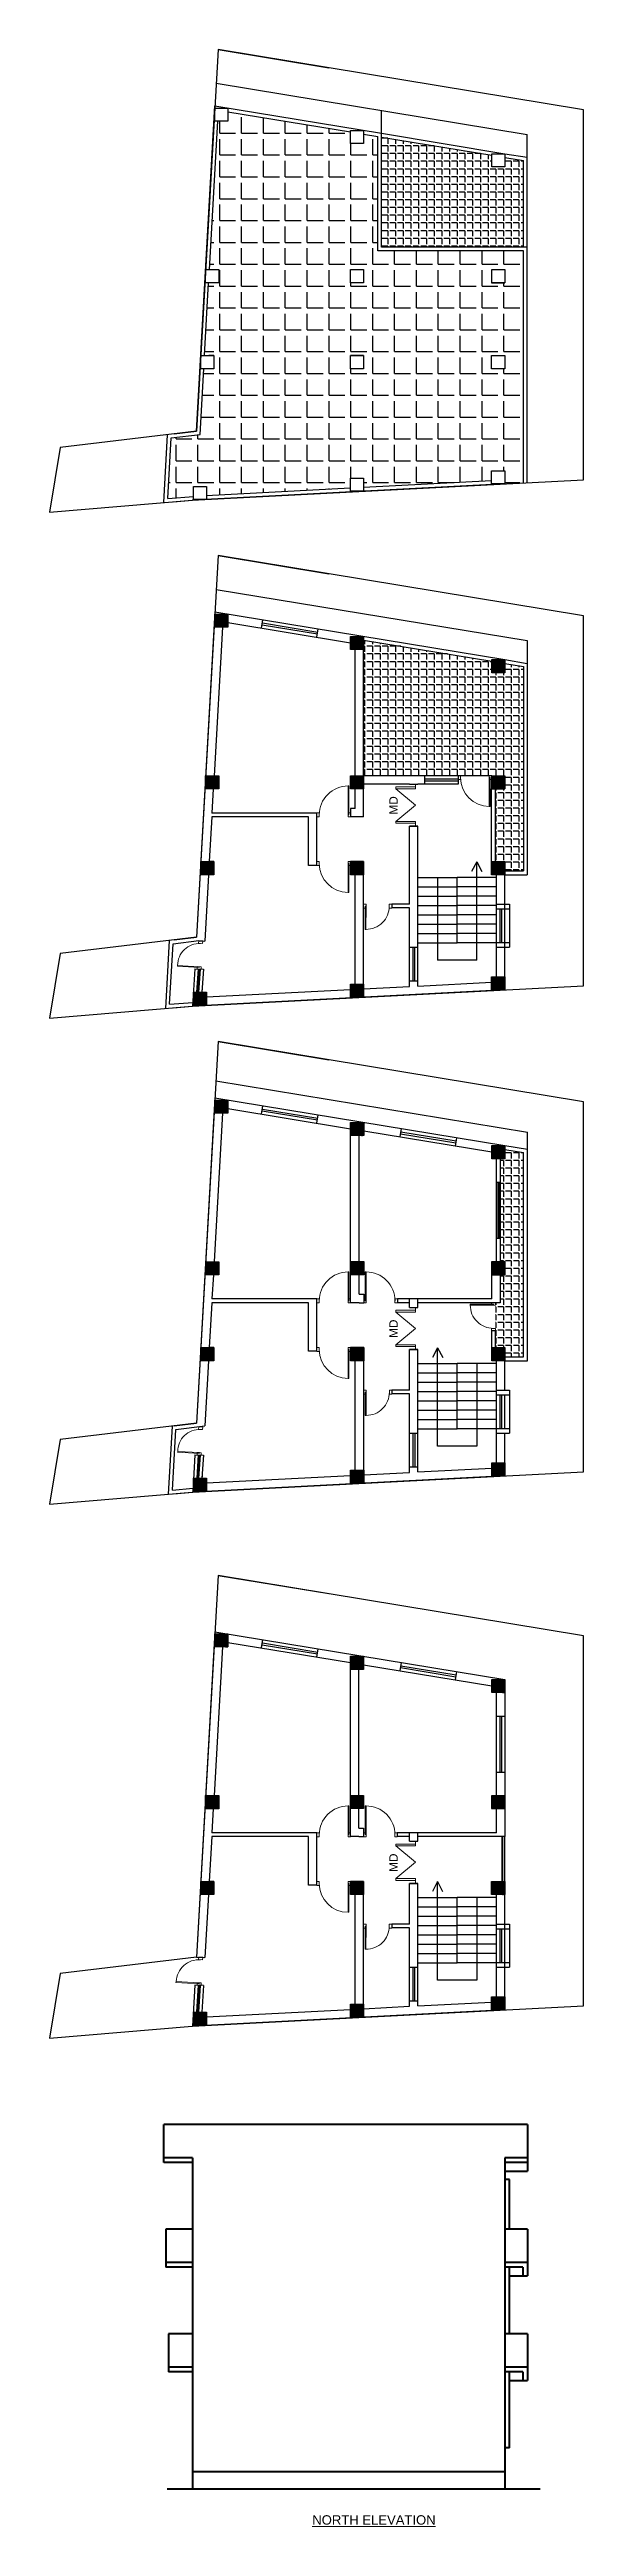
# Model space of a CAD drawing. Header units: inches. Extents: x -14619 to 1971361, y -855114 to -978.
# Drawn here: x 17577 to 18148, y -9438 to -6787 of the extents above; entities that cross this region are included whole.
import ezdxf
from ezdxf.enums import TextEntityAlignment as Align

# ---------------------------------------------------------------- set-up
doc = ezdxf.new("R2010")
doc.units = ezdxf.units.IN
doc.header["$LTSCALE"] = 0.5
doc.header["$MEASUREMENT"] = 0
for name, color, linetype, lineweight in [('ELEVATION', 85, 'Continuous', 9), ('TEXT', 220, 'Continuous', 9), ('Toilet', 7, 'Continuous', 25), ('wall', 20, 'Continuous', 40), ('window', 6, 'Continuous', 13)]:
    doc.layers.add(name, color=color, linetype=linetype, lineweight=lineweight)
doc.styles.add('arial', font='arial.ttf')
doc.styles.get("Standard").update_dxf_attribs({"font": 'arial.ttf'})
pattern_1 = [(225, (47709.94535, -26769.6923), (0.08838834765, -0.08838834765), [])]
pattern_2 = [(225, (47709.87562, -26249.64086), (0.08838834765, -0.08838834765), [])]
pattern_3 = [(225, (47709.87562, -27341.02747), (0.08838834765, -0.08838834765), [])]

msp = doc.modelspace()

# ---------------------------------------------------------------- texts
for p in [(17944.7, -7596.2), (17944.7, -8156.2), (17944.7, -8727.6)]:
    msp.add_text('MD', height=9.03, rotation=90).set_placement(p, align=Align.MIDDLE_CENTER)
at = {"layer": 'TEXT', "ltscale": 5, "insert": (17989.8, -9425.9), "char_height": 10, "width": 169.444, "attachment_point": 3, "style": 'arial'}
msp.add_mtext('{\\LNORTH ELEVATION}', dxfattribs=at)

# ---------------------------------------------------------------- blocks, each defined once
blk = doc.blocks.new('door')
at = {"layer": 'window', "ltscale": 0.002}
for p, q in [((-100562.7, -53980.3), (-100562.7, -53949.5)), ((-100561.8, -53949.5), (-100562.7, -53949.5)), ((-100561.8, -53980.3), (-100561.8, -53949.5)), ((-100561.8, -53980.3), (-100562.7, -53980.3))]:
    blk.add_line(p, q, dxfattribs=at)
for points in [[(-100596.1, -53982.5), (-100593.5, -53982.5), (-100593.5, -53978.2), (-100596.1, -53978.2)], [(-100560.1, -53982.5), (-100562.7, -53982.5), (-100562.7, -53978.2), (-100560.1, -53978.2)]]:
    blk.add_lwpolyline(points, close=True, dxfattribs=at)
blk.add_arc((-100562.7, -53980.4), 30.9, 89.9793, 179.9793, dxfattribs=at)

# ---------------------------------------------------------------- hatches: boundary and pattern name
h = msp.add_hatch()
h.set_pattern_fill('ANSI31', color=256, angle=180)
h.set_pattern_definition(pattern_2)
h.paths.add_polyline_path([(17767.5, -7405.4), (17767.5, -7391.4), (17753.5, -7391.4), (17753.5, -7405.4)])
h = msp.add_hatch()
h.set_pattern_fill('ANSI31', color=256, angle=180)
h.set_pattern_definition(pattern_2)
h.paths.add_polyline_path([(18049.7, -7670.4), (18063.7, -7670.4), (18063.7, -7656.4), (18049.7, -7656.4)])
h.paths.add_polyline_path([(18049.7, -7793.6), (18063.7, -7793.6), (18063.7, -7779.6), (18049.7, -7779.6)])
h.paths.add_polyline_path([(17898.8, -7801.5), (17912.8, -7801.5), (17912.8, -7787.5), (17898.8, -7787.5)])
h.paths.add_polyline_path([(17730.7, -7810.2), (17744.7, -7810.2), (17744.7, -7796.2), (17730.7, -7796.2), (17730.7, -7796.3)])
h.paths.add_polyline_path([(17738.6, -7670.4), (17752.6, -7670.4), (17752.6, -7656.4), (17738.6, -7656.4)])
h.paths.add_polyline_path([(17743.8, -7578.4), (17757.8, -7578.4), (17757.8, -7564.4), (17743.8, -7564.4)])
h.paths.add_polyline_path([(17898.8, -7670.4), (17912.8, -7670.4), (17912.8, -7656.4), (17898.8, -7656.4)])
h.paths.add_polyline_path([(17898.8, -7578.4), (17912.8, -7578.4), (17912.8, -7564.4), (17898.8, -7564.4)])
h.paths.add_polyline_path([(18049.8, -7578.4), (18063.8, -7578.4), (18063.8, -7564.4), (18049.8, -7564.4)])
h.paths.add_polyline_path([(18049.8, -7454.2), (18063.8, -7454.2), (18063.8, -7440.2), (18049.8, -7440.2)])
h.paths.add_polyline_path([(17898.8, -7429.3), (17912.8, -7429.3), (17912.8, -7415.3), (17898.8, -7415.3)])
h = msp.add_hatch()
h.set_pattern_fill('ANSI31', color=256, angle=180)
h.set_pattern_definition(pattern_1)
h.paths.add_polyline_path([(17767.6, -7925.5), (17767.6, -7911.5), (17753.6, -7911.5), (17753.6, -7925.5)])
h = msp.add_hatch()
h.set_pattern_fill('ANSI31', color=256, angle=180)
h.set_pattern_definition(pattern_1)
h.paths.add_polyline_path([(18049.8, -8190.4), (18063.8, -8190.4), (18063.8, -8176.4), (18049.8, -8176.4)])
h.paths.add_polyline_path([(18049.8, -8313.7), (18063.8, -8313.7), (18063.8, -8299.7), (18049.8, -8299.7)])
h.paths.add_polyline_path([(17898.9, -8321.5), (17912.9, -8321.5), (17912.9, -8307.5), (17898.9, -8307.5)])
h.paths.add_polyline_path([(17730.8, -8330.3), (17744.8, -8330.3), (17744.8, -8316.3), (17730.8, -8316.3), (17730.8, -8316.3)])
h.paths.add_polyline_path([(17738.7, -8190.4), (17752.7, -8190.4), (17752.7, -8176.4), (17738.7, -8176.4)])
h.paths.add_polyline_path([(17743.9, -8098.5), (17757.9, -8098.5), (17757.9, -8084.5), (17743.9, -8084.5)])
h.paths.add_polyline_path([(17898.9, -8190.4), (17912.9, -8190.4), (17912.9, -8176.4), (17898.9, -8176.4)])
h.paths.add_polyline_path([(17898.9, -8098.4), (17912.9, -8098.4), (17912.9, -8084.4), (17898.9, -8084.4)])
h.paths.add_polyline_path([(18049.9, -8098.4), (18063.9, -8098.4), (18063.9, -8084.4), (18049.9, -8084.4)])
h.paths.add_polyline_path([(18049.9, -7974.3), (18063.9, -7974.3), (18063.9, -7960.3), (18049.9, -7960.3)])
h.paths.add_polyline_path([(17898.9, -7949.4), (17912.9, -7949.4), (17912.9, -7935.4), (17898.9, -7935.4)])
h = msp.add_hatch()
h.set_pattern_fill('ANSI31', color=256, angle=180)
h.set_pattern_definition(pattern_3)
h.paths.add_polyline_path([(18049.7, -8761.7), (18063.7, -8761.7), (18063.7, -8747.7), (18049.7, -8747.7)])
h.paths.add_polyline_path([(18049.7, -8885), (18063.7, -8885), (18063.7, -8871), (18049.7, -8871)])
h.paths.add_polyline_path([(17898.8, -8892.9), (17912.8, -8892.9), (17912.8, -8878.9), (17898.8, -8878.9)])
h.paths.add_polyline_path([(17730.7, -8901.6), (17744.7, -8901.6), (17744.7, -8887.6), (17730.7, -8887.6), (17730.7, -8887.7)])
h.paths.add_polyline_path([(17738.6, -8761.7), (17752.6, -8761.7), (17752.6, -8747.7), (17738.6, -8747.7)])
h.paths.add_polyline_path([(17743.8, -8669.8), (17757.8, -8669.8), (17757.8, -8655.8), (17743.8, -8655.8)])
h.paths.add_polyline_path([(17898.8, -8761.7), (17912.8, -8761.7), (17912.8, -8747.7), (17898.8, -8747.7)])
h.paths.add_polyline_path([(17898.8, -8669.7), (17912.8, -8669.7), (17912.8, -8655.7), (17898.8, -8655.7)])
h.paths.add_polyline_path([(18049.8, -8669.7), (18063.8, -8669.7), (18063.8, -8655.7), (18049.8, -8655.7)])
h.paths.add_polyline_path([(18049.8, -8545.6), (18063.8, -8545.6), (18063.8, -8531.6), (18049.8, -8531.6)])
h.paths.add_polyline_path([(17898.8, -8520.7), (17912.8, -8520.7), (17912.8, -8506.7), (17898.8, -8506.7)])
h = msp.add_hatch()
h.set_pattern_fill('ANSI31', color=256, angle=180)
h.set_pattern_definition(pattern_3)
h.paths.add_polyline_path([(17767.5, -8496.8), (17767.5, -8482.8), (17753.5, -8482.8), (17753.5, -8496.8)])
at = {"layer": 'Toilet'}
h = msp.add_hatch(dxfattribs=at)
h.set_pattern_fill('ANGLE', color=256, scale=85, angle=360, style=0)
h.set_pattern_definition([(360, (36903.01, -13912.73), (6e-15, 23.375), [17, -6.375]), (90, (36903.01, -13912.73), (-23.375, 7e-15), [17, -6.375])])
h.paths.add_polyline_path([(17752.6, -7128.9), (17741.8, -7128.9), (17737.9, -7199.3), (17707, -7203), (17703.3, -7267.8), (17730.7, -7265.5), (17730.7, -7254.8), (17744.7, -7254.8), (17744.7, -7264.8), (17898.8, -7256.8), (17898.8, -7246), (17912.8, -7246), (17912.8, -7256), (18049.7, -7248.9), (18049.7, -7238.2), (18063.7, -7238.2), (18063.7, -7252.2), (18063.8, -7252.2), (18083.8, -7251.1), (18083.8, -7002.9), (17927.8, -7002.9), (17927.8, -6880.4), (17912.8, -6877.9), (17912.8, -6887.9), (17898.8, -6887.9), (17898.8, -6875.6), (17767.5, -6854), (17767.5, -6864), (17756.8, -6864), (17747.8, -7022.9), (17757.8, -7022.9), (17757.8, -7036.9), (17757, -7036.9), (17747, -7036.9), (17742.6, -7114.9), (17752.6, -7114.9)])
h.paths.add_polyline_path([(18049.7, -7128.9), (18049.7, -7114.9), (18063.7, -7114.9), (18063.7, -7128.9)], flags=16)
h.paths.add_polyline_path([(17912.8, -7128.9), (17898.8, -7128.9), (17898.8, -7114.9), (17912.8, -7114.9)], flags=16)
h.paths.add_polyline_path([(18049.8, -7022.9), (18063.8, -7022.9), (18063.8, -7036.9), (18049.8, -7036.9)], flags=16)
h.paths.add_polyline_path([(17912.8, -7036.9), (17898.8, -7036.9), (17898.8, -7022.9), (17912.8, -7022.9)], flags=16)
h = msp.add_hatch(dxfattribs=at)
h.set_pattern_fill('ANGLE', color=256, scale=30, angle=180, style=0)
h.set_pattern_definition([(180, (49635.1075, -27482.468), (-1e-15, -8.25), [6, -2.25]), (270, (49635.1075, -27482.468), (8.25, -2e-15), [6, -2.25])])
h.paths.add_polyline_path([(18083.8, -6998.9), (18083.8, -6906.1), (18063.8, -6902.8), (18063.8, -6912.8), (18049.8, -6912.8), (18049.8, -6900.5), (17931.8, -6881.1), (17931.8, -6998.9)])
h = msp.add_hatch(dxfattribs=at)
h.set_pattern_fill('ANGLE', color=256, scale=30, angle=180, style=0)
h.set_pattern_definition([(180, (49635.1075, -27135.194), (-1e-15, -8.25), [6, -2.25]), (270, (49635.1075, -27135.194), (8.25, -2e-15), [6, -2.25])])
h.paths.add_polyline_path([(18083.8, -7666.4), (18083.8, -7447.6), (18063.8, -7444.3), (18063.8, -7454.2), (18049.8, -7454.2), (18049.8, -7442), (17912.8, -7419.4), (17912.8, -7564.4), (18013.8, -7564.4), (18049.8, -7564.4), (18049.8, -7564.4), (18063.8, -7564.4), (18063.8, -7578.4), (18053.7, -7578.4), (18053.7, -7656.4), (18063.7, -7656.4), (18063.7, -7666.4)])
h = msp.add_hatch(dxfattribs=at)
h.set_pattern_fill('ANGLE', color=256, scale=30, angle=180, style=0)
h.set_pattern_definition([(180, (49635.177, -26769.692), (-1e-15, -8.25), [6, -2.25]), (270, (49635.177, -26769.692), (8.25, -2e-15), [6, -2.25])])
h.paths.add_polyline_path([(18083.9, -8186.4), (18083.9, -7967.6), (18063.9, -7964.3), (18063.9, -7974.3), (18058.9, -7974.3), (18058.9, -8084.4), (18063.9, -8084.4), (18063.9, -8098.4), (18058.9, -8098.4), (18058.9, -8128.4), (18053.8, -8128.4), (18053.8, -8158.4), (18053.8, -8158.4), (18053.8, -8176.4), (18063.8, -8176.4), (18063.8, -8186.4)])

# ---------------------------------------------------------------- linework, layer by layer
for p, q in [((17734.1, -7195.7), (17753.7, -6847.6)), ((17747.8, -7022.9), (17756.8, -6864)), ((18087.8, -6998.9), (18087.8, -6878.4)), ((18063.8, -6898.8), (18087.8, -6902.7)), ((18063.8, -6902.8), (18083.8, -6906.1)), ((18083.8, -6998.9), (18083.8, -6906.1)), ((18083.8, -7002.9), (17927.8, -7002.9)), ((18087.8, -6998.9), (17931.8, -6998.9)), ((18083.8, -7250.9), (18083.8, -7002.9)), ((18087.8, -7250.9), (18087.8, -6998.9)), ((17742.6, -7114.9), (17747, -7036.9)), ((17737.9, -7199.3), (17741.8, -7128.9)), ((18063.7, -7124.9), (18063.8, -7124.9)), ((17699.1, -7272.1), (17703.2, -7199.5)), ((17703.3, -7267.8), (17707, -7203)), ((17707, -7203), (17737.9, -7199.3)), ((17710.2, -7198.6), (17734.1, -7195.7)), ((17898.8, -7256.8), (17744.5, -7264.8)), ((18063.8, -7252.2), (17744.7, -7268.8)), ((18049.7, -7248.9), (17912.8, -7256)), ((17703.3, -7267.8), (17730.7, -7265.5)), ((17709.2, -7271.3), (17729.9, -7269.5)), ((18087.8, -7419.9), (18087.8, -7670.4)), ((18063.8, -7440.2), (18087.8, -7444.2)), ((18063.8, -7444.3), (18083.8, -7447.6)), ((18083.8, -7447.6), (18083.8, -7666.4)), ((18013.8, -7564.4), (17912.8, -7564.4)), ((17961.8, -7573.4), (17912.8, -7573.4)), ((17961.8, -7573.4), (17961.8, -7573.4)), ((17970.8, -7573.4), (17970.8, -7573.4)), ((18013.8, -7573.4), (17970.8, -7573.4)), ((17977.8, -7564.4), (17977.8, -7573.4)), ((17977.8, -7567.9), (18013.8, -7567.9)), ((17977.8, -7569.9), (18013.8, -7569.9)), ((18013.8, -7564.4), (18013.8, -7573.4)), ((18049.8, -7564.4), (18013.8, -7564.4)), ((18049.7, -7656.4), (18049.7, -7578.4)), ((18053.7, -7656.4), (18053.7, -7578.4)), ((17903.8, -7599.4), (17898.8, -7599.4)), ((17898.8, -7599.4), (17898.8, -7608.4)), ((17903.8, -7608.4), (17898.8, -7608.4)), ((18033.8, -7656.5), (18028.3, -7667)), ((18033.8, -7761.8), (18033.8, -7656.5)), ((18033.8, -7656.5), (18039.3, -7667)), ((17991.8, -7673.4), (17991.8, -7761.8)), ((18063.7, -7666.4), (18083.8, -7666.4)), ((18063.7, -7670.4), (18087.8, -7670.4)), ((18068.8, -7702), (18068.8, -7748)), ((17710.2, -7740.1), (17734.1, -7737.2)), ((17701.1, -7813.4), (17705.2, -7740.7)), ((17705.3, -7809), (17709, -7744.2)), ((17709, -7744.2), (17736.4, -7740.9)), ((17736.4, -7741.2), (17736.4, -7740.9)), ((17736.4, -7741.2), (17742.8, -7741.6)), ((18033.8, -7761.8), (17991.8, -7761.8)), ((17705.3, -7809), (17730.1, -7807)), ((17709.2, -7812.7), (17729.9, -7811)), ((18087.9, -8190.4), (18087.9, -7946)), ((18063.9, -7960.3), (18087.9, -7964.2)), ((18083.9, -8186.4), (18083.9, -7967.6)), ((17907.9, -8119.4), (17912.9, -8119.4)), ((17907.9, -8128.4), (17912.9, -8128.4)), ((17912.9, -8119.4), (17912.9, -8128.4)), ((17948.9, -8124.4), (17948.9, -8128.4)), ((17961.9, -8133.4), (17961.9, -8124.4)), ((17970.9, -8133.4), (17970.9, -8124.4)), ((18049.8, -8176.4), (18049.8, -8158.4)), ((18053.8, -8176.4), (18053.8, -8158.4)), ((17991.9, -8176.5), (17986.3, -8187.1)), ((17991.9, -8281.9), (17991.9, -8176.5)), ((17991.9, -8176.5), (17997.4, -8187.1)), ((18063.8, -8186.4), (18083.9, -8186.4)), ((18033.9, -8193.4), (18033.9, -8281.9)), ((18063.8, -8190.4), (18087.9, -8190.4)), ((18068.9, -8222.1), (18068.9, -8268.1)), ((17704.2, -8333.2), (17708.3, -8260.4)), ((17708.4, -8328.8), (17712.1, -8263.9)), ((17710.2, -8260.1), (17734.1, -8257.2)), ((17712.1, -8263.9), (17743, -8260.2)), ((17736.5, -8261.3), (17736.5, -8261)), ((18033.9, -8281.9), (17991.9, -8281.9)), ((17708.4, -8328.8), (17730.2, -8327)), ((17709.3, -8332.8), (17730, -8331.1)), ((17907.8, -8690.7), (17912.8, -8690.7)), ((17912.8, -8690.7), (17912.8, -8699.7)), ((17907.8, -8699.7), (17912.8, -8699.7)), ((17948.8, -8695.7), (17948.8, -8699.7)), ((17961.8, -8704.7), (17961.8, -8695.7)), ((17970.8, -8704.7), (17970.8, -8695.7)), ((17991.8, -8747.9), (17986.3, -8758.4)), ((17991.8, -8853.2), (17991.8, -8747.9)), ((17991.8, -8747.9), (17997.3, -8758.4)), ((18033.8, -8764.7), (18033.8, -8853.2)), ((18068.8, -8793.4), (18068.8, -8839.4)), ((18033.8, -8853.2), (17991.8, -8853.2))]:
    msp.add_line(p, q)
at = {"layer": 'ELEVATION', "color": 146, "ltscale": 0.25, "true_color": 0x105689}
for p, q in [((17968.1, -7576.4), (17947.1, -7576.4)), ((17947.1, -7578.4), (17947.1, -7576.4)), ((17947.1, -7578.4), (17968.1, -7578.4)), ((17947.1, -7578.4), (17968.1, -7595.9)), ((17968.1, -7573.4), (17968.1, -7576.4)), ((17968.1, -7578.4), (17968.1, -7576.4)), ((17947.1, -7613.4), (17968.1, -7595.9)), ((17947.1, -7615.4), (17947.1, -7613.4)), ((17947.1, -7613.4), (17968.1, -7613.4)), ((17968.1, -7615.4), (17947.1, -7615.4)), ((17968.1, -7613.4), (17968.1, -7615.4)), ((17968.1, -7618.4), (17968.1, -7615.4)), ((17968.1, -8136.4), (17947.1, -8136.4)), ((17947.1, -8138.4), (17947.1, -8136.4)), ((17968.1, -8133.4), (17968.1, -8136.4)), ((17968.1, -8138.4), (17968.1, -8136.4)), ((17947.1, -8138.4), (17968.1, -8138.4)), ((17947.1, -8138.4), (17968.1, -8155.9)), ((17947.1, -8173.4), (17968.1, -8155.9)), ((17947.1, -8175.4), (17947.1, -8173.4)), ((17947.1, -8173.4), (17968.1, -8173.4)), ((17968.1, -8175.4), (17947.1, -8175.4)), ((17968.1, -8173.4), (17968.1, -8175.4)), ((17968.1, -8178.4), (17968.1, -8175.4)), ((17968.1, -8707.7), (17947.1, -8707.7)), ((17947.1, -8709.7), (17947.1, -8707.7)), ((17947.1, -8709.7), (17968.1, -8709.7)), ((17947.1, -8709.7), (17968.1, -8727.2)), ((17968.1, -8704.7), (17968.1, -8707.7)), ((17968.1, -8709.7), (17968.1, -8707.7)), ((17947.1, -8744.7), (17968.1, -8727.2)), ((17947.1, -8746.7), (17947.1, -8744.7)), ((17947.1, -8744.7), (17968.1, -8744.7)), ((17968.1, -8746.7), (17947.1, -8746.7)), ((17968.1, -8744.7), (17968.1, -8746.7)), ((17968.1, -8749.7), (17968.1, -8746.7))]:
    msp.add_line(p, q, dxfattribs=at)
at = {"layer": 'Toilet'}
for p, q in [((17757.1, -6787.4), (17875.5, -6806.9)), ((17755, -6823.5), (18087.8, -6878.4)), ((17753.7, -6847.6), (17734.1, -7195.7)), ((17753.7, -6847.6), (17931.8, -6877)), ((17767.5, -6854), (17898.8, -6875.6)), ((17931.8, -6998.9), (17931.8, -6852.7)), ((17912.8, -6877.9), (17927.8, -6880.4)), ((17927.8, -7002.9), (17927.8, -6880.4)), ((17931.8, -6877), (18063.8, -6898.8)), ((17931.8, -6881.1), (18049.8, -6900.5)), ((17757.8, -7036.9), (17757, -7036.9)), ((18049.7, -7036.9), (18063.8, -7036.9)), ((17752.6, -7114.9), (17747.2, -7114.9)), ((17912.8, -7114.9), (17898.8, -7114.9)), ((18063.8, -7252.2), (17729.9, -7269.5)), ((17757.1, -7328.8), (17875.5, -7348.4)), ((17755, -7365), (18087.8, -7419.9)), ((17753.7, -7389.1), (17734.1, -7737.2)), ((17753.7, -7389.1), (18063.8, -7440.2)), ((17761.8, -7405.4), (17752.8, -7564.4)), ((17767.5, -7400.5), (17898.8, -7422.1)), ((17803.6, -7406.4), (17805, -7397.5)), ((17804.1, -7403), (17863.3, -7412.7)), ((17804.5, -7401), (17863.7, -7410.8)), ((17862.8, -7416.2), (17864.2, -7407.3)), ((17912.8, -7419.4), (18049.8, -7442)), ((17903.8, -7599.4), (17903.8, -7429.4)), ((17912.8, -7564.4), (17912.8, -7429.3)), ((17752, -7578.4), (17750.6, -7604.4)), ((17757.8, -7578.4), (17757, -7578.4)), ((17912.8, -7608.4), (17912.8, -7578.4)), ((17961.8, -7573.4), (17970.8, -7573.4)), ((17961.8, -7573.4), (17970.8, -7573.4)), ((18049.7, -7578.4), (18063.8, -7578.4)), ((17862.8, -7604.4), (17750.6, -7604.4)), ((17862.8, -7660.4), (17862.8, -7604.4)), ((17750.3, -7608.4), (17747.6, -7656.4)), ((17853.8, -7608.4), (17750.3, -7608.4)), ((17853.8, -7660.4), (17853.8, -7608.4)), ((17912.8, -7608.4), (17903.8, -7608.4)), ((17961.8, -7701.9), (17961.8, -7618.4)), ((17970.8, -7618.4), (17961.8, -7618.4)), ((17961.8, -7618.4), (17970.8, -7618.4)), ((17970.8, -7789.5), (17970.8, -7618.4)), ((17752.6, -7656.4), (17747.2, -7656.4)), ((17912.8, -7656.4), (17898.8, -7656.4)), ((17746.8, -7670.4), (17742.8, -7741.6)), ((17862.8, -7660.4), (17853.8, -7660.4)), ((17903.8, -7787.5), (17903.8, -7670.4)), ((17912.8, -7787.5), (17912.8, -7670.4)), ((17970.8, -7673.4), (18012.8, -7673.4)), ((17970.8, -7673.4), (18012.8, -7673.4)), ((17970.8, -7683.4), (18012.8, -7683.4)), ((17970.8, -7683.4), (18012.8, -7683.4)), ((18054.8, -7673.4), (18012.8, -7673.4)), ((18012.8, -7743.4), (18012.8, -7673.4)), ((18054.8, -7673.4), (18012.8, -7673.4)), ((18054.8, -7683.4), (18012.8, -7683.4)), ((18054.8, -7683.4), (18012.8, -7683.4)), ((18054.8, -7779.6), (18054.8, -7670.4)), ((18054.8, -7779.6), (18054.8, -7670.4)), ((18063.8, -7793.6), (18063.8, -7666.4)), ((17961.8, -7701.9), (17942.8, -7701.9)), ((17942.8, -7701.9), (17942.8, -7705.9)), ((17942.8, -7701.9), (17942.8, -7705.9)), ((17961.8, -7705.9), (17942.8, -7705.9)), ((17961.8, -7789.9), (17961.8, -7705.9)), ((17970.8, -7693.4), (18012.8, -7693.4)), ((17970.8, -7693.4), (18012.8, -7693.4)), ((17970.8, -7703.4), (18012.8, -7703.4)), ((17970.8, -7703.4), (18012.8, -7703.4)), ((18054.8, -7693.4), (18012.8, -7693.4)), ((18054.8, -7693.4), (18012.8, -7693.4)), ((18054.8, -7703.4), (18012.8, -7703.4)), ((18054.8, -7703.4), (18012.8, -7703.4)), ((18054.8, -7702), (18068.8, -7702)), ((18054.8, -7707), (18063.8, -7707)), ((18054.8, -7707), (18068.8, -7707)), ((18058.3, -7707), (18058.3, -7743)), ((18058.3, -7707), (18058.3, -7743)), ((18060.3, -7707), (18060.3, -7743)), ((18060.3, -7707), (18060.3, -7743)), ((18063.8, -7743), (18063.8, -7707)), ((17970.8, -7713.4), (18012.8, -7713.4)), ((17970.8, -7713.4), (18012.8, -7713.4)), ((17970.8, -7723.4), (18012.8, -7723.4)), ((17970.8, -7723.4), (18012.8, -7723.4)), ((17970.8, -7733.4), (18012.8, -7733.4)), ((17970.8, -7733.4), (18012.8, -7733.4)), ((18054.8, -7713.4), (18012.8, -7713.4)), ((18054.8, -7713.4), (18012.8, -7713.4)), ((18054.8, -7723.4), (18012.8, -7723.4)), ((18054.8, -7723.4), (18012.8, -7723.4)), ((18054.8, -7733.4), (18012.8, -7733.4)), ((18054.8, -7733.4), (18012.8, -7733.4)), ((17740.7, -7741.5), (17736.7, -7741.3)), ((17740.7, -7741.5), (17736.7, -7741.3)), ((17970.8, -7748.4), (17961.8, -7748.4)), ((17965.3, -7748.4), (17965.3, -7784.4)), ((17967.3, -7748.4), (17967.3, -7784.4)), ((17970.8, -7743.4), (18012.8, -7743.4)), ((17970.8, -7743.4), (18012.8, -7743.4)), ((18054.8, -7743.4), (18012.8, -7743.4)), ((18054.8, -7743.4), (18012.8, -7743.4)), ((18054.8, -7743), (18063.8, -7743)), ((18054.8, -7743), (18068.8, -7743)), ((18054.8, -7748), (18068.8, -7748)), ((17732.4, -7771.1), (17729.9, -7811)), ((17732.4, -7771.1), (17741.4, -7771.6)), ((17735.9, -7771.3), (17734.2, -7796.2)), ((17736.6, -7771.4), (17735.2, -7796.2)), ((17737.9, -7771.4), (17736.2, -7796.2)), ((17741.4, -7771.6), (17739.7, -7796.2)), ((17912.8, -7792.5), (17961.8, -7789.9)), ((17970.8, -7784.4), (17961.8, -7784.4)), ((17970.8, -7789.5), (18049.7, -7785.4)), ((18063.8, -7793.6), (17729.9, -7811)), ((17739.9, -7793.6), (17739.7, -7796.2)), ((17739.9, -7793.6), (17739.7, -7796.2)), ((17744.7, -7801.2), (17898.8, -7793.2)), ((17757.1, -7848.9), (17875.5, -7868.4)), ((17754.8, -7891.1), (18087.9, -7946)), ((17753.7, -7909.1), (17734.1, -8257.2)), ((17753.7, -7909.1), (18063.9, -7960.3)), ((17767.6, -7920.5), (17898.9, -7942.2)), ((17803.6, -7926.5), (17805.1, -7917.6)), ((17804.2, -7923), (17863.4, -7932.8)), ((17804.5, -7921.1), (17863.7, -7930.8)), ((17761.8, -7925.5), (17752.9, -8084.4)), ((17862.8, -7936.2), (17864.3, -7927.4)), ((17898.9, -8128.4), (17898.9, -7949.4)), ((17907.9, -8084.4), (17907.9, -7949.4)), ((17912.9, -7944.5), (18049.9, -7967.1)), ((17951.8, -7950.9), (17953.2, -7942)), ((17952.3, -7947.5), (18011.5, -7957.2)), ((17952.7, -7945.5), (18011.9, -7955.3)), ((18011, -7960.7), (18012.4, -7951.8)), ((18054.9, -8084.4), (18054.9, -7974.3)), ((18058.9, -7974.3), (18058.9, -8128.4)), ((18063.9, -7964.3), (18083.9, -7967.6)), ((18054.9, -7999.3), (18058.9, -7999.3)), ((18056.3, -7999.3), (18056.3, -8059.3)), ((18057.3, -7999.3), (18057.3, -8059.3)), ((18054.9, -8059.3), (18058.9, -8059.3)), ((17752.1, -8098.4), (17750.6, -8124.4)), ((17757.9, -8098.5), (17757.1, -8098.5)), ((17907.9, -8119.4), (17907.9, -8098.4)), ((18049.8, -8098.4), (18063.9, -8098.4)), ((18049.9, -8124.4), (18049.9, -8098.4)), ((17750.4, -8128.4), (17747.7, -8176.4)), ((17853.9, -8128.4), (17750.4, -8128.4)), ((17862.9, -8124.4), (17750.6, -8124.4)), ((17853.9, -8180.4), (17853.9, -8128.4)), ((17862.9, -8180.4), (17862.9, -8124.4)), ((17907.9, -8128.4), (17898.9, -8128.4)), ((18049.9, -8124.4), (17948.9, -8124.4)), ((17961.9, -8128.4), (17948.9, -8128.4)), ((17961.9, -8133.4), (17970.9, -8133.4)), ((17961.9, -8133.4), (17970.9, -8133.4)), ((18058.9, -8128.4), (17970.9, -8128.4)), ((18053.8, -8158.4), (18049.8, -8158.4)), ((18053.8, -8158.4), (18049.8, -8158.4)), ((17752.7, -8176.4), (17747.3, -8176.4)), ((17862.9, -8180.4), (17853.9, -8180.4)), ((17912.9, -8176.4), (17898.9, -8176.4)), ((17961.9, -8222), (17961.9, -8178.4)), ((17970.9, -8178.4), (17961.9, -8178.4)), ((17961.9, -8178.4), (17970.9, -8178.4)), ((17970.9, -8309.5), (17970.9, -8178.4)), ((18063.9, -8222.1), (18063.9, -8186.4)), ((17746.9, -8190.4), (17743, -8260.2)), ((17903.9, -8307.5), (17903.9, -8190.4)), ((17912.9, -8307.5), (17912.9, -8190.4)), ((17970.9, -8193.4), (18012.9, -8193.4)), ((17970.9, -8193.4), (18012.9, -8193.4)), ((17970.9, -8203.4), (18012.9, -8203.4)), ((17970.9, -8203.4), (18012.9, -8203.4)), ((17970.9, -8213.4), (18012.9, -8213.4)), ((17970.9, -8213.4), (18012.9, -8213.4)), ((18054.9, -8193.4), (18012.9, -8193.4)), ((18012.9, -8263.4), (18012.9, -8193.4)), ((18054.9, -8193.4), (18012.9, -8193.4)), ((18054.9, -8203.4), (18012.9, -8203.4)), ((18054.9, -8203.4), (18012.9, -8203.4)), ((18054.9, -8213.4), (18012.9, -8213.4)), ((18054.9, -8213.4), (18012.9, -8213.4)), ((18054.9, -8299.7), (18054.9, -8190.4)), ((18054.9, -8299.7), (18054.9, -8190.4)), ((17961.9, -8222), (17942.9, -8222)), ((17942.9, -8222), (17942.9, -8226)), ((17942.9, -8222), (17942.9, -8226)), ((17961.9, -8226), (17942.9, -8226)), ((17961.9, -8310), (17961.9, -8226)), ((17970.9, -8223.4), (18012.9, -8223.4)), ((17970.9, -8223.4), (18012.9, -8223.4)), ((17970.9, -8233.4), (18012.9, -8233.4)), ((17970.9, -8233.4), (18012.9, -8233.4)), ((18054.9, -8223.4), (18012.9, -8223.4)), ((18054.9, -8223.4), (18012.9, -8223.4)), ((18054.9, -8233.4), (18012.9, -8233.4)), ((18054.9, -8233.4), (18012.9, -8233.4)), ((18054.9, -8222.1), (18068.9, -8222.1)), ((18054.9, -8227.1), (18063.9, -8227.1)), ((18054.9, -8227.1), (18068.9, -8227.1)), ((18058.4, -8227.1), (18058.4, -8263.1)), ((18058.4, -8227.1), (18058.4, -8263.1)), ((18060.4, -8227.1), (18060.4, -8263.1)), ((18060.4, -8227.1), (18060.4, -8263.1)), ((18063.9, -8263.1), (18063.9, -8227.1)), ((17970.9, -8268.5), (17961.9, -8268.5)), ((17965.4, -8268.5), (17965.4, -8304.5)), ((17967.4, -8268.5), (17967.4, -8304.5)), ((17970.9, -8243.4), (18012.9, -8243.4)), ((17970.9, -8243.4), (18012.9, -8243.4)), ((17970.9, -8253.4), (18012.9, -8253.4)), ((17970.9, -8253.4), (18012.9, -8253.4)), ((17970.9, -8263.4), (18012.9, -8263.4)), ((17970.9, -8263.4), (18012.9, -8263.4)), ((18054.9, -8243.4), (18012.9, -8243.4)), ((18054.9, -8243.4), (18012.9, -8243.4)), ((18054.9, -8253.4), (18012.9, -8253.4)), ((18054.9, -8253.4), (18012.9, -8253.4)), ((18054.9, -8263.4), (18012.9, -8263.4)), ((18054.9, -8263.4), (18012.9, -8263.4)), ((18054.9, -8263.1), (18063.9, -8263.1)), ((18054.9, -8263.1), (18068.9, -8263.1)), ((18054.9, -8268.1), (18068.9, -8268.1)), ((18063.9, -8313.7), (18063.9, -8268.1)), ((17732.4, -8291.1), (17730, -8331.1)), ((17732.4, -8291.1), (17741.4, -8291.6)), ((17735.9, -8291.3), (17734.3, -8316.3)), ((17736.7, -8291.4), (17735.3, -8316.3)), ((17737.9, -8291.4), (17736.3, -8316.3)), ((17741.4, -8291.6), (17739.8, -8316.3)), ((18063.9, -8313.7), (17730, -8331.1)), ((17740, -8313.7), (17739.8, -8316.3)), ((17740, -8313.7), (17739.8, -8316.3)), ((17744.8, -8321.3), (17898.9, -8313.3)), ((17912.9, -8312.5), (17961.9, -8310)), ((17970.9, -8304.5), (17961.9, -8304.5)), ((17970.9, -8309.5), (18049.8, -8305.4)), ((17757.1, -8420.2), (17875.5, -8439.7)), ((17753.7, -8480.5), (17734.1, -8828.6)), ((17753.7, -8480.5), (18063.8, -8531.6)), ((17761.8, -8496.8), (17752.8, -8655.7)), ((17767.5, -8491.9), (17898.8, -8513.5)), ((17803.6, -8497.8), (17805, -8488.9)), ((17804.1, -8494.4), (17863.3, -8504.1)), ((17804.5, -8492.4), (17863.7, -8502.2)), ((17862.8, -8507.6), (17864.2, -8498.7)), ((17898.8, -8699.7), (17898.8, -8520.8)), ((17907.8, -8655.7), (17907.8, -8520.7)), ((17912.8, -8515.8), (18049.8, -8538.4)), ((17951.7, -8522.2), (17953.2, -8513.4)), ((17952.3, -8518.8), (18011.5, -8528.6)), ((17952.6, -8516.8), (18011.8, -8526.6)), ((18010.9, -8532), (18012.4, -8523.1)), ((18054.8, -8655.7), (18054.8, -8545.6)), ((18063.8, -8545.6), (18063.8, -8699.7)), ((18054.8, -8570.7), (18063.8, -8570.7)), ((18058.3, -8570.7), (18058.3, -8630.7)), ((18060.3, -8570.7), (18060.3, -8630.7)), ((18054.8, -8630.7), (18063.8, -8630.7)), ((17752, -8669.7), (17750.6, -8695.7)), ((17757.8, -8669.8), (17757, -8669.8)), ((17907.8, -8690.7), (17907.8, -8669.7)), ((18049.7, -8669.7), (18063.8, -8669.7)), ((18054.8, -8695.7), (18054.8, -8669.7)), ((17750.3, -8699.7), (17747.6, -8747.7)), ((17853.8, -8699.7), (17750.3, -8699.7)), ((17862.8, -8695.7), (17750.6, -8695.7)), ((17853.8, -8751.7), (17853.8, -8699.7)), ((17862.8, -8751.7), (17862.8, -8695.7)), ((17907.8, -8699.7), (17898.8, -8699.7)), ((18054.8, -8695.7), (17948.8, -8695.7)), ((17961.8, -8699.7), (17948.8, -8699.7)), ((17961.8, -8704.7), (17970.8, -8704.7)), ((17961.8, -8704.7), (17970.8, -8704.7)), ((18063.8, -8699.7), (17970.8, -8699.7)), ((18060.8, -8747.7), (18060.8, -8699.7)), ((18061.8, -8747.7), (18061.8, -8699.7)), ((18063.8, -8885), (18063.8, -8699.7)), ((17746.8, -8761.7), (17743, -8829.1)), ((17752.6, -8747.7), (17747.2, -8747.7)), ((17862.8, -8751.7), (17853.8, -8751.7)), ((17912.8, -8747.7), (17898.8, -8747.7)), ((17903.8, -8878.9), (17903.8, -8761.7)), ((17912.8, -8878.9), (17912.8, -8761.7)), ((17961.8, -8793.3), (17961.8, -8749.7)), ((17970.8, -8749.7), (17961.8, -8749.7)), ((17961.8, -8749.7), (17970.8, -8749.7)), ((17970.8, -8880.9), (17970.8, -8749.7)), ((17970.8, -8764.7), (18012.8, -8764.7)), ((17970.8, -8764.7), (18012.8, -8764.7)), ((18054.8, -8764.7), (18012.8, -8764.7)), ((18012.8, -8834.7), (18012.8, -8764.7)), ((18054.8, -8764.7), (18012.8, -8764.7)), ((18054.8, -8871), (18054.8, -8761.7)), ((18054.8, -8871), (18054.8, -8761.7)), ((17961.8, -8793.3), (17942.8, -8793.3)), ((17942.8, -8793.3), (17942.8, -8797.3)), ((17942.8, -8793.3), (17942.8, -8797.3)), ((17961.8, -8797.3), (17942.8, -8797.3)), ((17961.8, -8881.3), (17961.8, -8797.3)), ((17970.8, -8774.7), (18012.8, -8774.7)), ((17970.8, -8774.7), (18012.8, -8774.7)), ((17970.8, -8784.7), (18012.8, -8784.7)), ((17970.8, -8784.7), (18012.8, -8784.7)), ((17970.8, -8794.7), (18012.8, -8794.7)), ((17970.8, -8794.7), (18012.8, -8794.7)), ((18054.8, -8774.7), (18012.8, -8774.7)), ((18054.8, -8774.7), (18012.8, -8774.7)), ((18054.8, -8784.7), (18012.8, -8784.7)), ((18054.8, -8784.7), (18012.8, -8784.7)), ((18054.8, -8794.7), (18012.8, -8794.7)), ((18054.8, -8794.7), (18012.8, -8794.7)), ((18054.8, -8793.4), (18068.8, -8793.4)), ((18054.8, -8798.4), (18063.8, -8798.4)), ((18054.8, -8798.4), (18068.8, -8798.4)), ((18058.3, -8798.4), (18058.3, -8834.4)), ((18058.3, -8798.4), (18058.3, -8834.4)), ((18060.3, -8798.4), (18060.3, -8834.4)), ((18060.3, -8798.4), (18060.3, -8834.4)), ((18063.8, -8834.4), (18063.8, -8798.4)), ((17970.8, -8804.7), (18012.8, -8804.7)), ((17970.8, -8804.7), (18012.8, -8804.7)), ((17970.8, -8814.7), (18012.8, -8814.7)), ((17970.8, -8814.7), (18012.8, -8814.7)), ((17970.8, -8824.7), (18012.8, -8824.7)), ((17970.8, -8824.7), (18012.8, -8824.7)), ((18054.8, -8804.7), (18012.8, -8804.7)), ((18054.8, -8804.7), (18012.8, -8804.7)), ((18054.8, -8814.7), (18012.8, -8814.7)), ((18054.8, -8814.7), (18012.8, -8814.7)), ((18054.8, -8824.7), (18012.8, -8824.7)), ((18054.8, -8824.7), (18012.8, -8824.7)), ((17734.1, -8828.6), (17743, -8829.1)), ((17740.7, -8828.9), (17736.7, -8828.7)), ((17740.7, -8828.9), (17736.7, -8828.7)), ((17970.8, -8839.8), (17961.8, -8839.8)), ((17965.3, -8839.8), (17965.3, -8875.8)), ((17967.3, -8839.8), (17967.3, -8875.8)), ((17970.8, -8834.7), (18012.8, -8834.7)), ((17970.8, -8834.7), (18012.8, -8834.7)), ((18054.8, -8834.7), (18012.8, -8834.7)), ((18054.8, -8834.7), (18012.8, -8834.7)), ((18054.8, -8834.4), (18063.8, -8834.4)), ((18054.8, -8834.4), (18068.8, -8834.4)), ((18054.8, -8839.4), (18068.8, -8839.4)), ((17735.9, -8858.7), (17734.2, -8887.6)), ((17736.9, -8858.8), (17735.2, -8887.6)), ((17737.9, -8858.8), (17736.2, -8887.6)), ((17741.4, -8859), (17739.7, -8887.6)), ((17741.4, -8859), (17739.7, -8887.6)), ((17970.8, -8875.8), (17961.8, -8875.8)), ((17970.8, -8880.9), (18049.7, -8876.7)), ((18063.8, -8885), (17729.9, -8902.4)), ((17739.9, -8885), (17739.7, -8887.6)), ((17739.9, -8885), (17739.7, -8887.6)), ((17744.7, -8892.6), (17898.8, -8884.6)), ((17912.8, -8883.9), (17961.8, -8881.3))]:
    msp.add_line(p, q, dxfattribs=at)
for points in [[(17734.1, -7195.7), (17588.1, -7213.4), (17576.9, -7282.5), (17729.4, -7269.6), (18147.8, -7247.8), (18147.8, -6851.8), (17757.1, -6787.4)], [(17767.5, -6864), (17753.5, -6864), (17753.5, -6850), (17767.5, -6850)], [(17912.8, -6887.9), (17898.8, -6887.9), (17898.8, -6873.9), (17912.8, -6873.9)], [(18063.8, -6912.8), (18049.8, -6912.8), (18049.8, -6898.8), (18063.8, -6898.8)], [(17757.8, -7036.9), (17743.8, -7036.9), (17743.8, -7022.9), (17757.8, -7022.9)], [(17912.8, -7036.9), (17898.8, -7036.9), (17898.8, -7022.9), (17912.8, -7022.9)], [(18063.8, -7036.9), (18049.8, -7036.9), (18049.8, -7022.9), (18063.8, -7022.9)], [(17752.6, -7128.9), (17738.6, -7128.9), (17738.6, -7114.9), (17752.6, -7114.9)], [(17912.8, -7128.9), (17898.8, -7128.9), (17898.8, -7114.9), (17912.8, -7114.9)], [(18063.7, -7128.9), (18049.7, -7128.9), (18049.7, -7114.9), (18063.7, -7114.9)], [(17744.7, -7268.8), (17730.7, -7268.8), (17730.7, -7254.8), (17744.7, -7254.8)], [(17912.8, -7260), (17898.8, -7260), (17898.8, -7246), (17912.8, -7246)], [(18063.7, -7252.2), (18049.7, -7252.2), (18049.7, -7238.2), (18063.7, -7238.2)], [(17734.1, -7737.2), (17588.1, -7754.8), (17576.9, -7823.9), (17729.4, -7811), (18147.8, -7789.3), (18147.8, -7393.3), (17757.1, -7328.8)], [(17767.5, -7405.4), (17753.5, -7405.4), (17753.5, -7391.4), (17767.5, -7391.4)], [(17912.8, -7429.3), (17898.8, -7429.3), (17898.8, -7415.3), (17912.8, -7415.3)], [(18063.8, -7454.2), (18049.8, -7454.2), (18049.8, -7440.2), (18063.8, -7440.2)], [(17757.8, -7578.4), (17743.8, -7578.4), (17743.8, -7564.4), (17757.8, -7564.4)], [(17912.8, -7578.4), (17898.8, -7578.4), (17898.8, -7564.4), (17912.8, -7564.4)], [(18063.8, -7578.4), (18049.8, -7578.4), (18049.8, -7564.4), (18063.8, -7564.4)], [(17752.6, -7670.4), (17738.6, -7670.4), (17738.6, -7656.4), (17752.6, -7656.4)], [(17912.8, -7670.4), (17898.8, -7670.4), (17898.8, -7656.4), (17912.8, -7656.4)], [(18063.7, -7670.4), (18049.7, -7670.4), (18049.7, -7656.4), (18063.7, -7656.4)], [(17912.8, -7801.5), (17898.8, -7801.5), (17898.8, -7787.5), (17912.8, -7787.5)], [(18063.7, -7793.6), (18049.7, -7793.6), (18049.7, -7779.6), (18063.7, -7779.6)], [(17744.7, -7810.2), (17730.7, -7810.2), (17730.7, -7796.2), (17744.7, -7796.2)], [(17734.1, -8257.2), (17588.2, -8274.9), (17577, -8344), (17729.4, -8331.1), (18147.9, -8309.3), (18147.9, -7913.3), (17757.1, -7848.9)], [(17767.6, -7925.5), (17753.6, -7925.5), (17753.6, -7911.5), (17767.6, -7911.5)], [(17912.9, -7949.4), (17898.9, -7949.4), (17898.9, -7935.4), (17912.9, -7935.4)], [(18063.9, -7974.3), (18049.9, -7974.3), (18049.9, -7960.3), (18063.9, -7960.3)], [(17757.9, -8098.5), (17743.9, -8098.5), (17743.9, -8084.5), (17757.9, -8084.5)], [(17912.9, -8098.4), (17898.9, -8098.4), (17898.9, -8084.4), (17912.9, -8084.4)], [(18063.9, -8098.4), (18049.9, -8098.4), (18049.9, -8084.4), (18063.9, -8084.4)], [(17752.7, -8190.4), (17738.7, -8190.4), (17738.7, -8176.4), (17752.7, -8176.4)], [(17912.9, -8190.4), (17898.9, -8190.4), (17898.9, -8176.4), (17912.9, -8176.4)], [(18063.8, -8190.4), (18049.8, -8190.4), (18049.8, -8176.4), (18063.8, -8176.4)], [(17744.8, -8330.3), (17730.8, -8330.3), (17730.8, -8316.3), (17744.8, -8316.3)], [(17912.9, -8321.5), (17898.9, -8321.5), (17898.9, -8307.5), (17912.9, -8307.5)], [(18063.8, -8313.7), (18049.8, -8313.7), (18049.8, -8299.7), (18063.8, -8299.7)], [(17734.1, -8828.6), (17588.1, -8846.2), (17576.9, -8915.3), (17729.4, -8902.4), (18147.8, -8880.7), (18147.8, -8484.7), (17757.1, -8420.2)], [(17767.5, -8496.8), (17753.5, -8496.8), (17753.5, -8482.8), (17767.5, -8482.8)], [(17912.8, -8520.7), (17898.8, -8520.7), (17898.8, -8506.7), (17912.8, -8506.7)], [(18063.8, -8545.6), (18049.8, -8545.6), (18049.8, -8531.6), (18063.8, -8531.6)], [(17757.8, -8669.8), (17743.8, -8669.8), (17743.8, -8655.8), (17757.8, -8655.8)], [(17912.8, -8669.7), (17898.8, -8669.7), (17898.8, -8655.7), (17912.8, -8655.7)], [(18063.8, -8669.7), (18049.8, -8669.7), (18049.8, -8655.7), (18063.8, -8655.7)], [(17752.6, -8761.7), (17738.6, -8761.7), (17738.6, -8747.7), (17752.6, -8747.7)], [(17912.8, -8761.7), (17898.8, -8761.7), (17898.8, -8747.7), (17912.8, -8747.7)], [(18063.7, -8761.7), (18049.7, -8761.7), (18049.7, -8747.7), (18063.7, -8747.7)], [(17912.8, -8892.9), (17898.8, -8892.9), (17898.8, -8878.9), (17912.8, -8878.9)], [(18063.7, -8885), (18049.7, -8885), (18049.7, -8871), (18063.7, -8871)], [(17744.7, -8901.6), (17730.7, -8901.6), (17730.7, -8887.6), (17744.7, -8887.6)]]:
    msp.add_lwpolyline(points, close=True, dxfattribs=at)
for points in [[(17753.7, -6847.6), (17734.1, -7195.7)], [(17753.7, -7389.1), (17734.1, -7737.2)], [(17732.4, -7771.1), (17729.9, -7811), (18063.8, -7793.6)], [(17753.7, -7909.1), (17734.1, -8257.2)], [(17732.4, -8291.1), (17730, -8331.1), (18063.9, -8313.7)], [(17753.7, -8480.5), (17734.1, -8828.6)], [(17741.4, -8859), (17732.4, -8858.5), (17729.9, -8902.4), (18063.8, -8885)]]:
    msp.add_lwpolyline(points, dxfattribs=at)
at = {"layer": 'wall'}
for p, q in [((17699.1, -9048.6), (17699.1, -9007.6)), ((18087.9, -9007.6), (17699.1, -9007.6)), ((18087.9, -9007.6), (18087.9, -9057.6)), ((17729.9, -9043.6), (17699.1, -9043.6)), ((17729.9, -9048.6), (17699.1, -9048.6)), ((17729.9, -9043.6), (17729.9, -9397.6)), ((18087.9, -9043.6), (18063.8, -9043.6)), ((18063.8, -9043.6), (18063.8, -9155.6)), ((18087.9, -9048.6), (18063.8, -9048.6)), ((18063.8, -9057.6), (18087.9, -9057.6)), ((18068.8, -9066.6), (18063.8, -9066.6)), ((18068.8, -9119.6), (18068.8, -9066.6)), ((17729.9, -9119.6), (17701.1, -9119.6)), ((17701.1, -9119.6), (17701.1, -9160.6)), ((18087.9, -9119.6), (18063.8, -9119.6)), ((18087.9, -9119.6), (18087.9, -9169.6)), ((17729.9, -9155.6), (17701.1, -9155.6)), ((17729.9, -9160.6), (17701.1, -9160.6)), ((18063.8, -9155.6), (18063.8, -9267.6)), ((18087.9, -9155.6), (18063.8, -9155.6)), ((18082.9, -9160.6), (18063.8, -9160.6)), ((18068.8, -9231.6), (18068.8, -9160.6)), ((18068.8, -9169.6), (18087.9, -9169.6)), ((18082.9, -9160.6), (18082.9, -9169.6)), ((17729.9, -9231.6), (17704.2, -9231.6)), ((17704.2, -9231.6), (17704.2, -9272.6)), ((18087.9, -9231.6), (18063.8, -9231.6)), ((18087.9, -9231.6), (18087.9, -9267.6)), ((17729.9, -9267.6), (17704.2, -9267.6)), ((17729.9, -9272.6), (17704.2, -9272.6)), ((18063.8, -9267.6), (18063.8, -9397.6)), ((18087.9, -9267.6), (18063.8, -9267.6)), ((18082.9, -9272.6), (18063.8, -9272.6)), ((18068.8, -9353.6), (18068.8, -9272.6)), ((18082.9, -9272.6), (18082.9, -9281.6)), ((18087.9, -9267.6), (18087.9, -9281.6)), ((18068.8, -9281.6), (18087.9, -9281.6)), ((18068.8, -9353.6), (18063.8, -9353.6)), ((18063.8, -9379.6), (17729.9, -9379.6)), ((17702.7, -9397.6), (18101.5, -9397.6))]:
    msp.add_line(p, q, dxfattribs=at)
at = {"layer": 'window', "ltscale": 0.002}
for p, q in [((17914.5, -7704.1), (17914.5, -7728.9)), ((17914.5, -7704.1), (17915.4, -7704.1)), ((17915.4, -7704.1), (17915.3, -7728.9)), ((17914.5, -7728.9), (17915.3, -7728.9)), ((17713.7, -7768.3), (17713.8, -7767.5)), ((17737, -7769.6), (17713.7, -7768.3)), ((17737, -7768.8), (17713.8, -7767.5)), ((17737, -7769.6), (17737, -7768.8)), ((18051.6, -8130.1), (18026.8, -8130.1)), ((18026.8, -8130.1), (18026.8, -8131)), ((18051.6, -8131), (18026.8, -8131)), ((18051.6, -8130.1), (18051.6, -8131)), ((17914.6, -8224.1), (17914.6, -8249)), ((17914.6, -8224.1), (17915.4, -8224.1)), ((17915.4, -8224.1), (17915.4, -8249)), ((17914.6, -8249), (17915.4, -8249)), ((17713.8, -8288.4), (17713.9, -8287.5)), ((17737, -8289.7), (17713.8, -8288.4)), ((17737.1, -8288.8), (17713.9, -8287.5)), ((17737, -8289.7), (17737.1, -8288.8)), ((17914.5, -8795.5), (17914.5, -8820.3)), ((17914.5, -8795.5), (17915.4, -8795.5)), ((17915.4, -8795.5), (17915.3, -8820.3)), ((17914.5, -8820.3), (17915.3, -8820.3)), ((17712.1, -8855.7), (17712.2, -8854.8)), ((17737, -8857.1), (17712.1, -8855.7)), ((17737, -8856.2), (17712.2, -8854.8)), ((17737, -8857.1), (17737, -8856.2))]:
    msp.add_line(p, q, dxfattribs=at)
for points in [[(17912.8, -7701.9), (17915.4, -7701.9), (17915.4, -7706.2), (17912.8, -7706.2)], [(17942.8, -7701.9), (17940.2, -7701.9), (17940.2, -7706.2), (17942.8, -7706.2)], [(17740.7, -7741.5), (17740.5, -7744.1), (17736.3, -7743.8), (17736.4, -7741.2)], [(17739, -7771.4), (17739.1, -7768.9), (17734.9, -7768.6), (17734.7, -7771.2)], [(18053.8, -8128.4), (18053.8, -8131), (18049.5, -8131), (18049.5, -8128.4)], [(18053.8, -8158.4), (18053.8, -8155.8), (18049.5, -8155.8), (18049.5, -8158.4)], [(17912.9, -8222), (17915.4, -8222), (17915.4, -8226.3), (17912.9, -8226.3)], [(17942.9, -8222), (17940.3, -8222), (17940.3, -8226.3), (17942.9, -8226.3)], [(17740.8, -8261.5), (17740.6, -8264.1), (17736.3, -8263.9), (17736.5, -8261.3)], [(17739.1, -8291.5), (17739.2, -8288.9), (17734.9, -8288.7), (17734.8, -8291.3)], [(17912.8, -8793.3), (17915.4, -8793.3), (17915.4, -8797.6), (17912.8, -8797.6)], [(17942.8, -8793.3), (17940.2, -8793.3), (17940.2, -8797.6), (17942.8, -8797.6)], [(17740.7, -8828.9), (17740.5, -8831.5), (17736.3, -8831.3), (17736.4, -8828.7)], [(17739, -8858.9), (17739.1, -8856.3), (17734.9, -8856.1), (17734.7, -8858.7)]]:
    msp.add_lwpolyline(points, close=True, dxfattribs=at)
for centre, radius, start, end in [((17915.4, -7704.1), 24.8, 269.8865, 0.0622), ((17737.3, -7767.4), 23.5, 87.296, 180.1063), ((18051.6, -8131), 24.8, 179.8865, 270.0622), ((17915.5, -8224.2), 24.8, 269.8865, 0.0622), ((17737.4, -8287.5), 23.5, 87.296, 180.1063), ((17915.4, -8795.5), 24.8, 269.8865, 0.0622), ((17737, -8856.2), 24.8, 86.7123, 176.8881)]:
    msp.add_arc(centre, radius, start, end, dxfattribs=at)

# ---------------------------------------------------------------- block references
for p in [(118458.9, 46374.1), (118458.9, 45854.1), (118458.9, 45282.7)]:
    msp.add_blockref('door', p)
at = {"xscale": -1, "rotation": 180}
for p in [(118609.9, -61546.8), (118458.9, -61638.8), (118458.9, -62158.9), (118458.9, -62730.2)]:
    msp.add_blockref('door', p, dxfattribs=at)
at = {"xscale": -1}
for p in [(-82647.2, 45854.1), (-82647.3, 45282.7)]:
    msp.add_blockref('door', p, dxfattribs=at)

msp.set_redraw_order([(e.dxf.handle, doc.entitydb.next_handle()) for e in msp.query("TEXT MTEXT ATTDEF DIMENSION ARC_DIMENSION")])  # texts and dimensions are drawn at this point

doc.saveas('drawing.dxf')
